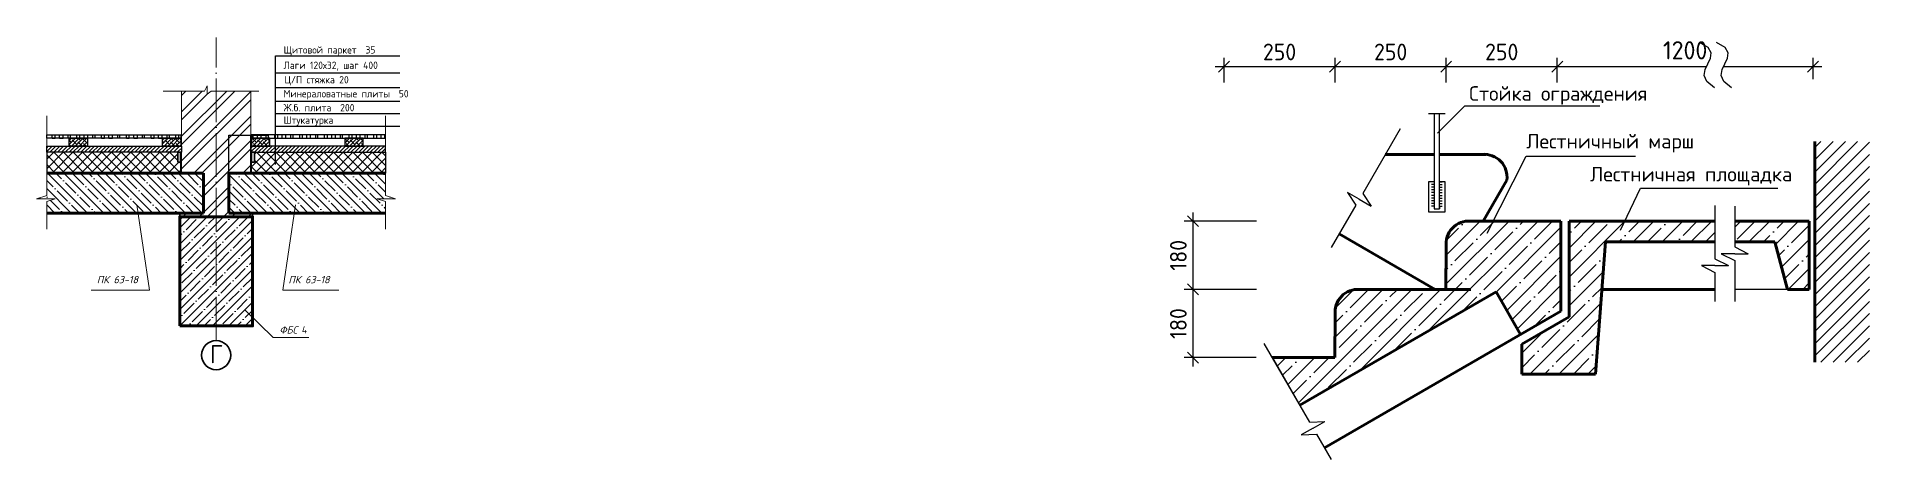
# Model space of a CAD drawing. Header units: inches. Extents: x -2431 to 214825, y 3 to 92804.
# Drawn here: x 131584 to 181931, y 81188 to 92804 of the extents above; entities that cross this region are included whole.
import ezdxf
from ezdxf.enums import TextEntityAlignment as Align

# ---------------------------------------------------------------- set-up
doc = ezdxf.new("R2010")
doc.units = ezdxf.units.IN
doc.header["$MEASUREMENT"] = 0
doc.linetypes.add('ACAD_ISO04W100', pattern=[30, 24, -3, 0, -3])
doc.layers.add('ВЫНОСКИ_Р_СТ', color=130, linetype='Continuous')
doc.layers.add('Фундамент', color=30, linetype='Continuous')
doc.layers.add('ОСНОВНЫЕ', color=7, linetype='Continuous', lineweight=50)
doc.styles.add('2', font='isocpeui.ttf', dxfattribs={"height": 2})
doc.styles.add('Arial_1', font='arial.ttf', dxfattribs={"height": 250})
doc.styles.add('GOST-2.304_Type-B', font='GOST_Common.ttf')
doc.dimstyles.new('Диагональ_-_2_5_мм_Arial', dxfattribs={"dimscale": 304.8, "dimtxt": 255.06485, "dimasz": 0.984252, "dimexe": 0.787402, "dimexo": 0.492126, "dimgap": 0.574147, "dimtad": 1, "dimdec": 0, "dimzin": 0, "dimdsep": 46, "dimtxsty": 'Arial_1', "dimblk1": 'OBLIQUE', "dimblk2": 'OBLIQUE', "dimsah": 1, "dimcen": 0.09, "dimdle": 0.787402, "dimazin": 0, "dimtfac": 1, "dimtdec": 4, "dimtix": 1, "dimtmove": 0, "dimatfit": 3, "dimfxl": 1, "dimtvp": 1, "dimtfill": 1, "dimtolj": 1, "dimtzin": 0, "dimarcsym": 2})
doc.dimstyles.new('Узлы 0.5', dxfattribs={"dimtxt": 2.5, "dimasz": 2.25, "dimexe": 1.25, "dimexo": 0.625, "dimtad": 1, "dimdec": 0, "dimlfac": 20, "dimtxsty": '2', "dimblk": 'OBLIQUE', "dimcen": 2.5, "dimadec": 0, "dimazin": 0, "dimtfac": 1, "dimtdec": 0, "dimtmove": 0, "dimatfit": 3, "dimldrblk": 'OBLIQUE', "dimfxl": 1.25, "dimarcsym": 0})

msp = doc.modelspace()

# ---------------------------------------------------------------- texts
at = {"color": 7, "lineweight": 13, "char_height": 400, "attachment_point": 1, "line_spacing_factor": 1.5, "style": 'GOST-2.304_Type-B'}
for s, insert, width in [('{\\fISOCPEUR|b0|i0|c204|p34;Стойка ограждения}', (170938.59964, 91442.3352), 5730.0318169), ('{\\fISOCPEUR|b0|i0|c204|p34;Лестничный марш}', (172506.83694, 90130.41295), 6322.3496397), ('{\\fISOCPEUR|b0|i0|c204|p34;Лестничная площадка}', (174258.60952, 89225.01739), 5656.5610996)]:
    msp.add_mtext(s, dxfattribs=dict(at, insert=insert, width=width))
at = {"lineweight": 13, "char_height": 200, "style": 'GOST-2.304_Type-B'}
for s, insert, width, attachment_point in [('{\\fISOCPEUR|b0|i1|c204|p34;ПК 63-18}', (133238.31665, 86227.11894), 2649.8338867, 1), ('{\\fISOCPEUR|b0|i1|c204|p34;ПК 63-18}', (138501.19286, 86227.11894), 2649.8338867, 1), ('{\\fISOCPEUR|b0|i1|c204|p34;ФБС} 4', (139013.80143, 84845.08864), 909.5202101, 3)]:
    msp.add_mtext(s, dxfattribs=dict(at, insert=insert, width=width, attachment_point=attachment_point))
at = {"lineweight": 30, "insert": (136343.11122, 84328.87187), "char_height": 500, "width": 408.7660836, "attachment_point": 1, "style": 'GOST-2.304_Type-B'}
msp.add_mtext('Г', dxfattribs=at)
at = {"layer": 'ВЫНОСКИ_Р_СТ', "color": 0, "style": 'GOST-2.304_Type-B'}
for s, p in [('Щитовой паркет  35', (138367.81147, 92279.90855)), ('Лаги 120х32, шаг 400', (138367.81147, 91856.72538)), ('Ц/П стяжка 20', (138391.21414, 91460.37976)), ('Минераловатные плиты  50', (138367.81147, 91075.54947)), ('Ж.б. плита  200', (138367.81147, 90692.62691)), ('Штукатурка', (138367.81147, 90350.40428))]:
    msp.add_text(s, height=200, dxfattribs=at).set_placement(p, align=Align.BOTTOM_LEFT)

# ---------------------------------------------------------------- blocks, each defined once
blk = doc.blocks.new('_Oblique')
at = {"color": 0, "linetype": 'ByBlock', "lineweight": -2}
blk.add_line((-0.5, -0.5), (0.5, 0.5), dxfattribs=at)
blk = doc.blocks.new('*D338')
at = {"color": 0, "lineweight": -2, "transparency": 16777216}
for p, q in [((163352, 83743), (163352, 86098)), ((165099, 85858), (163112, 85858)), ((165082, 83983), (163112, 83983))]:
    blk.add_line(p, q, dxfattribs=at)
at = {"layer": 'Defpoints', "color": 0, "transparency": 16777216}
for p in [(163352, 85858), (165249, 85858), (165232, 83983)]:
    blk.add_point(p, dxfattribs=at)
at = {"color": 0, "lineweight": -2, "transparency": 16777216, "xscale": 299.9999999999999, "yscale": 299.9999999999999, "zscale": 299.9999999999999}
for p, rotation in [((163352, 85858), 90), ((163352, 83983), 270)]:
    blk.add_blockref('_Oblique', p, dxfattribs=dict(at, rotation=rotation))
at = {"color": 0, "transparency": 16777216, "insert": (162948, 84920), "char_height": 457.2, "width": 922.94, "attachment_point": 5, "rotation": 90, "style": 'GOST-2.304_Type-B', "bg_fill": 3, "box_fill_scale": 1.25, "bg_fill_color": 256, "bg_fill_true_color": 13158600, "bg_fill_transparency": 0}
blk.add_mtext('\\A1;180', dxfattribs=at)
blk = doc.blocks.new('*D339')
at = {"color": 0, "lineweight": -2, "transparency": 16777216}
for p, q in [((165099, 87733), (163112, 87733)), ((163352, 85618), (163352, 87973)), ((165082, 85858), (163112, 85858))]:
    blk.add_line(p, q, dxfattribs=at)
at = {"layer": 'Defpoints', "color": 0, "transparency": 16777216}
for p in [(163352, 87733), (165249, 87733), (165232, 85858)]:
    blk.add_point(p, dxfattribs=at)
at = {"color": 0, "lineweight": -2, "transparency": 16777216, "xscale": 299.9999999999999, "yscale": 299.9999999999999, "zscale": 299.9999999999999}
for p, rotation in [((163352, 87733), 90), ((163352, 85858), 270)]:
    blk.add_blockref('_Oblique', p, dxfattribs=dict(at, rotation=rotation))
at = {"color": 0, "transparency": 16777216, "insert": (162948, 86795), "char_height": 457.2, "width": 922.94, "attachment_point": 5, "rotation": 90, "style": 'GOST-2.304_Type-B', "bg_fill": 3, "box_fill_scale": 1.25, "bg_fill_color": 256, "bg_fill_true_color": 13158600, "bg_fill_transparency": 0}
blk.add_mtext('\\A1;180', dxfattribs=at)
blk = doc.blocks.new('*D340')
at = {"color": 0, "lineweight": -2, "transparency": 16777216}
for p, q in [((167255, 91544), (167255, 92219)), ((170307, 91640), (170307, 92219)), ((167015, 91979), (170547, 91979))]:
    blk.add_line(p, q, dxfattribs=at)
at = {"layer": 'Defpoints', "color": 0, "transparency": 16777216}
for p in [(170307, 91979), (167255, 91394), (170307, 91490)]:
    blk.add_point(p, dxfattribs=at)
at = {"color": 0, "lineweight": -2, "transparency": 16777216, "xscale": 299.9999999999999, "yscale": 299.9999999999999, "zscale": 299.9999999999999, "rotation": 180}
blk.add_blockref('_Oblique', (167255, 91979), dxfattribs=at)
at = {"color": 0, "lineweight": -2, "transparency": 16777216, "xscale": 299.9999999999999, "yscale": 299.9999999999999, "zscale": 299.9999999999999}
blk.add_blockref('_Oblique', (170307, 91979), dxfattribs=at)
at = {"color": 0, "transparency": 16777216, "insert": (168781, 92383), "char_height": 457.2, "width": 922.94, "attachment_point": 5, "style": 'GOST-2.304_Type-B', "bg_fill": 3, "box_fill_scale": 1.25, "bg_fill_color": 256, "bg_fill_true_color": 13158600, "bg_fill_transparency": 0}
blk.add_mtext('\\A1;250', dxfattribs=at)
blk = doc.blocks.new('*D341')
at = {"color": 0, "lineweight": -2, "transparency": 16777216}
for p, q in [((164204, 91544), (164204, 92219)), ((167255, 91640), (167255, 92219)), ((163964, 91979), (167495, 91979))]:
    blk.add_line(p, q, dxfattribs=at)
at = {"layer": 'Defpoints', "color": 0, "transparency": 16777216}
for p in [(167255, 91979), (164204, 91394), (167255, 91490)]:
    blk.add_point(p, dxfattribs=at)
at = {"color": 0, "lineweight": -2, "transparency": 16777216, "xscale": 299.9999999999999, "yscale": 299.9999999999999, "zscale": 299.9999999999999, "rotation": 180}
blk.add_blockref('_Oblique', (164204, 91979), dxfattribs=at)
at = {"color": 0, "lineweight": -2, "transparency": 16777216, "xscale": 299.9999999999999, "yscale": 299.9999999999999, "zscale": 299.9999999999999}
blk.add_blockref('_Oblique', (167255, 91979), dxfattribs=at)
at = {"color": 0, "transparency": 16777216, "insert": (165729, 92383), "char_height": 457.2, "width": 922.94, "attachment_point": 5, "style": 'GOST-2.304_Type-B', "bg_fill": 3, "box_fill_scale": 1.25, "bg_fill_color": 256, "bg_fill_true_color": 13158600, "bg_fill_transparency": 0}
blk.add_mtext('\\A1;250', dxfattribs=at)
blk = doc.blocks.new('*D342')
at = {"color": 0, "lineweight": -2, "transparency": 16777216}
for p, q in [((170307, 91544), (170307, 92219)), ((173358, 91640), (173358, 92219)), ((170067, 91979), (173598, 91979))]:
    blk.add_line(p, q, dxfattribs=at)
at = {"layer": 'Defpoints', "color": 0, "transparency": 16777216}
for p in [(173358, 91979), (170307, 91394), (173358, 91490)]:
    blk.add_point(p, dxfattribs=at)
at = {"color": 0, "lineweight": -2, "transparency": 16777216, "xscale": 299.9999999999999, "yscale": 299.9999999999999, "zscale": 299.9999999999999, "rotation": 180}
blk.add_blockref('_Oblique', (170307, 91979), dxfattribs=at)
at = {"color": 0, "lineweight": -2, "transparency": 16777216, "xscale": 299.9999999999999, "yscale": 299.9999999999999, "zscale": 299.9999999999999}
blk.add_blockref('_Oblique', (173358, 91979), dxfattribs=at)
at = {"color": 0, "transparency": 16777216, "insert": (171832, 92383), "char_height": 457.2, "width": 922.94, "attachment_point": 5, "style": 'GOST-2.304_Type-B', "bg_fill": 3, "box_fill_scale": 1.25, "bg_fill_color": 256, "bg_fill_true_color": 13158600, "bg_fill_transparency": 0}
blk.add_mtext('\\A1;250', dxfattribs=at)
blk = doc.blocks.new('*D343')
at = {"color": 0, "lineweight": -2, "transparency": 16777216}
for p, q in [((136864, 89056), (136864, 90099)), ((136864, 90098), (137464, 90098)), ((137464, 89056), (137464, 90099)), ((137464, 90098), (137929, 90098))]:
    blk.add_line(p, q, dxfattribs=at)
at = {"layer": 'Defpoints', "color": 0, "transparency": 16777216}
for p in [(136864, 90098), (136864, 89055), (137464, 89055)]:
    blk.add_point(p, dxfattribs=at)
at = {"color": 0, "lineweight": -2, "transparency": 16777216, "xscale": 2.25, "yscale": 2.25, "zscale": 2.25, "rotation": 180}
blk.add_blockref('_Oblique', (136864, 90098), dxfattribs=at)
at = {"color": 0, "lineweight": -2, "transparency": 16777216, "xscale": 2.25, "yscale": 2.25, "zscale": 2.25}
blk.add_blockref('_Oblique', (137464, 90098), dxfattribs=at)
at = {"color": 0, "lineweight": 13, "transparency": 16777216, "insert": (137925, 90100), "char_height": 2, "attachment_point": 5, "style": '2'}
blk.add_mtext('12000', dxfattribs=at)

# ---------------------------------------------------------------- dimensions: what is measured, and where the dimension line sits
dim = msp.add_linear_dim(base=(170306.51867, 91979.36451), p1=(167255.03155, 91394.36451), p2=(170306.51867, 91489.86451), text='250', dimstyle='Диагональ_-_2_5_мм_Arial', override={"dimtxt": 1.5, "dimpost": '<>', "dimtxsty": 'GOST-2.304_Type-B', "dimfxl": 1975})
dim.commit()
dim.dimension.update_dxf_attribs({"geometry": '*D340', "text_midpoint": (168780.77511, 92382.96451)})
at = {"lineweight": 13}
dim = msp.add_linear_dim(base=(136864.218, 90097.88353), p1=(137464.218, 89055.3865), p2=(136864.218, 89055.3865), angle=180, dimstyle='Узлы 0.5', dxfattribs=at)
dim.commit()
dim.dimension.update_dxf_attribs({"geometry": '*D343', "text_midpoint": (137924.89982, 90097.88353), "dimtype": 160})

# ---------------------------------------------------------------- hatches: boundary and pattern name
at = {"lineweight": 13}
h = msp.add_hatch(dxfattribs=at)
h.set_pattern_fill('ANSI32', color=256, scale=50, style=0)
h.set_pattern_definition([(45, (65304.4, 74362.84), (-336.7596, 336.7596), []), (45, (65528.9, 74362.84), (-336.7596, 336.7596), [])])
h.paths.add_polyline_path([(137464.218, 91308.48694), (136514.218, 91308.48694), (136514.218, 87855.3865), (137514.218, 87855.3865), (137514.218, 87955.3865), (136864.218, 87955.3865), (136864.218, 89055.3865), (137464.218, 89055.3865)])
h.paths.add_polyline_path([(136514.218, 91308.48694), (136375.97651, 91308.48694), (136267.46797, 91219.64817), (136267.46797, 91450.37183), (136191.8519, 91308.48694), (135564.218, 91308.48694), (135564.218, 89055.3865), (136164.218, 89055.3865), (136164.218, 87955.3865), (135514.218, 87955.3865), (135514.218, 87855.3865), (136514.218, 87855.3865)])
h = msp.add_hatch()
h.set_pattern_fill('ANSI31', color=256, scale=75, style=0)
h.set_pattern_definition([(45, (131898.23, 63446.45), (-168.3798, 168.3798), [])])
h.paths.add_polyline_path([(181931.40216, 89921.50673), (180431.40216, 89921.50673), (180431.40216, 83858.10265), (181931.40216, 83858.10265)])
h = msp.add_hatch(dxfattribs=at)
h.set_pattern_fill('ANSI35,_O', color=256, scale=50, angle=90)
h.set_pattern_definition([(135, (65304.38, 74362.84), (-224.5064, -224.5064), []), (135, (65304.38, 74587.34), (-224.5064, -224.5064), [396.875, -79.375, 0, -79.375])])
h.paths.add_polyline_path([(136164.218, 89055.3865), (131859.54525, 89055.3865), (131859.54525, 88440.17361), (131584.30458, 88348.99053), (132092.86645, 88348.99053), (131859.54525, 88271.69475), (131859.54525, 87955.3865), (136164.218, 87955.3865)])
h.paths.add_polyline_path([(141168.89075, 89055.3865), (136864.218, 89055.3865), (136864.218, 87955.3865), (141168.89075, 87955.3865), (141168.89075, 88271.69475), (140935.56956, 88348.99053), (141444.13143, 88348.99053), (141168.89075, 88440.17361)])
h = msp.add_hatch(dxfattribs=at)
h.set_pattern_fill('ANSI35', color=256, scale=50, style=0)
h.set_pattern_definition([(45, (65304.38, 74362.84), (-224.5064, 224.5064), []), (45, (65528.9, 74362.84), (-224.5064, 224.5064), [396.875, -79.375, 0, -79.375])])
h.paths.add_polyline_path([(136514.218, 87855.3865), (135514.218, 87855.3865), (135514.218, 84855.3865), (136514.218, 84855.3865)])
h.paths.add_polyline_path([(137514.218, 87855.3865), (136514.218, 87855.3865), (136514.218, 84855.3865), (137514.218, 84855.3865)])
at = {"ltscale": 0.3}
h = msp.add_hatch(dxfattribs=at)
h.set_pattern_fill('ANSI35', color=256, scale=2250, style=0)
h.set_pattern_definition([(45, (259842.13, 60989.47), (-397.7476, 397.7476), []), (45, (260239.9, 60989.47), (-397.7476, 397.7476), [703.125, -140.625, 0, -140.625])])
edge = h.paths.add_edge_path()
edge.add_line((171677.33628, 85789.56148), (172352.33628, 84620.42718))
edge.add_line((172352.33628, 84620.42718), (173456.51867, 85257.92718))
edge.add_line((173456.51867, 85257.92718), (173456.51867, 87732.92718))
edge.add_line((173456.51867, 87732.92718), (170981.51867, 87732.92718))
edge.add_arc((170929.09839, 87107.38042), 627.73931, 85.209854706, 187.351118712)
edge.add_line((170306.51867, 87027.06148), (170298.53204, 85862.6116))
edge.add_line((170298.53204, 85862.6116), (170006.51867, 85857.92718))
edge.add_line((170006.51867, 85857.92718), (167827.54572, 85857.92718))
edge.add_arc((167879.96591, 85232.38041), 627.73931, 94.790136597, 187.351109069)
edge.add_line((167257.38617, 85152.06158), (167249.53098, 83987.53334))
edge.add_line((167249.53098, 83987.53334), (165532.38623, 83982.92718))
edge.add_line((165532.38623, 83982.92718), (166286.32815, 82677.06148))
edge.add_line((166286.32815, 82677.06148), (171677.33628, 85789.56148))
h.paths.add_polyline_path([(173681.51867, 87732.92718), (173681.51867, 85107.92718), (172382.48057, 84357.92718), (172382.48057, 83532.92718), (174407.48057, 83532.92718), (174682.11296, 87161.92705), (177690.97874, 87161.92705), (177690.97874, 87732.92718)])
h.paths.add_polyline_path([(178231.87468, 87732.92718), (178231.87468, 87161.92705), (179332.11296, 87161.92705), (179681.51867, 85857.92718), (180281.51867, 85857.92718), (180281.51867, 87732.92718)])
at = {"layer": 'Фундамент'}
h = msp.add_hatch(dxfattribs=at)
h.set_pattern_fill('AR-RSHKE', color=256, scale=20)
h.paths.add_polyline_path([(131861.01938, 90105.47515), (135540.69213, 90105.47515), (135540.69213, 90010.01339), (131861.01938, 90010.01339)])
h.paths.add_polyline_path([(135109.29971, 90097.20853), (135101.32849, 90097.20853), (135101.32849, 90102.00853), (135109.29971, 90102.00853)], flags=24)
h = msp.add_hatch(dxfattribs=at)
h.set_pattern_fill('ANSI31', color=256, scale=600)
h.paths.add_polyline_path([(131861.01938, 89793.52099), (135540.69213, 89793.52099), (135540.69213, 89625.3865), (131861.01938, 89625.3865)])
h = msp.add_hatch(dxfattribs=at)
h.set_pattern_fill('ANSI37', color=256, scale=1500)
h.paths.add_polyline_path([(131861.01938, 89625.3865), (135460.69213, 89625.3865), (135460.69213, 89355.3865), (135540.69213, 89355.3865), (135540.69213, 89055.3865), (131861.01938, 89055.3865)])
h = msp.add_hatch(dxfattribs=at)
h.set_pattern_fill('ANSI38', color=256, scale=600)
h.paths.add_polyline_path([(135038.87204, 90010.01339), (135540.69213, 90010.01339), (135540.69213, 89793.52099), (135038.87204, 89793.52099)])
h.paths.add_polyline_path([(132477.77201, 90010.01339), (132979.59211, 90010.01339), (132979.59211, 89793.52099), (132477.77201, 89793.52099)])
h = msp.add_hatch(dxfattribs=at)
h.set_pattern_fill('AR-RSHKE', color=256, scale=20)
h.paths.add_polyline_path([(141168.89075, 90105.47515), (137489.218, 90105.47515), (137489.218, 90010.01339), (141168.89075, 90010.01339)])
h.paths.add_polyline_path([(137920.61043, 90097.20853), (137928.58164, 90097.20853), (137928.58164, 90102.00853), (137920.61043, 90102.00853)], flags=24)
h = msp.add_hatch(dxfattribs=at)
h.set_pattern_fill('ANSI38', color=256, scale=600)
h.paths.add_polyline_path([(137991.03809, 90010.01339), (137489.218, 90010.01339), (137489.218, 89793.52099), (137991.03809, 89793.52099)])
h.paths.add_polyline_path([(140552.13812, 90010.01339), (140050.31803, 90010.01339), (140050.31803, 89793.52099), (140552.13812, 89793.52099)])
h = msp.add_hatch(dxfattribs=at)
h.set_pattern_fill('ANSI31', color=256, scale=600)
h.paths.add_polyline_path([(141168.89075, 89793.52099), (137489.218, 89793.52099), (137489.218, 89625.3865), (141168.89075, 89625.3865)])
h = msp.add_hatch(dxfattribs=at)
h.set_pattern_fill('ANSI37', color=256, scale=1500)
h.paths.add_polyline_path([(141168.89075, 89625.3865), (137569.218, 89625.3865), (137569.218, 89355.3865), (137489.218, 89355.3865), (137489.218, 89055.3865), (141168.89075, 89055.3865)])

# ---------------------------------------------------------------- linework, layer by layer
at = {"linetype": 'ACAD_ISO04W100', "lineweight": 13, "ltscale": 50}
msp.add_line((136514.218, 84452.49006), (136514.218, 92782.42213), dxfattribs=at)
for p, q in [((180384.99991, 91639.86451), (180384.99991, 92219.36451)), ((177926.49991, 91979.36451), (180624.99991, 91979.36451)), ((169824.96991, 90693.13684), (170274.96991, 90693.13684)), ((169974.96991, 90693.13684), (169974.96991, 88068.13684)), ((170065.5142, 90147.56506), (170820.37733, 90901.43388)), ((170124.96991, 88068.13684), (170124.96991, 90693.13684)), ((170820.37733, 90901.43388), (174523.90512, 90901.43388)), ((169038.13204, 90272.31825), (168013.11767, 88496.94129)), ((171430.9541, 87399.5476), (172506.83694, 89520.15963)), ((172506.83694, 89520.15963), (175506.0411, 89520.15963)), ((169974.96991, 88818.13684), (169824.96991, 88818.13684)), ((169824.96991, 88818.13684), (169824.96991, 87993.13684)), ((169974.96991, 88743.13684), (169899.96991, 88743.13684)), ((169974.96991, 88668.13684), (169899.96991, 88668.13684)), ((170274.96991, 88818.13684), (170124.96991, 88818.13684)), ((170124.96991, 88818.13684), (170199.96991, 88818.13684)), ((170124.96991, 88743.13684), (170199.96991, 88743.13684)), ((170124.96991, 88668.13684), (170199.96991, 88668.13684)), ((170274.96991, 87993.13684), (170274.96991, 88818.13684)), ((175091.94169, 87485.26997), (175645.74001, 88639.15082)), ((175645.74001, 88639.15082), (179414.93786, 88639.15082)), ((167825.61767, 88172.18177), (167144.87426, 87008.57654)), ((167594.60815, 88522.06153), (167825.61767, 88172.18177)), ((167919.36767, 88334.56153), (167594.60815, 88522.06153)), ((167919.36767, 88334.56153), (168244.1272, 88147.06153)), ((168013.11767, 88496.94129), (168244.1272, 88147.06153)), ((169974.96991, 88593.13684), (169899.96991, 88593.13684)), ((169974.96991, 88518.13684), (169899.96991, 88518.13684)), ((169974.96991, 88443.13684), (169899.96991, 88443.13684)), ((169974.96991, 88368.13684), (169899.96991, 88368.13684)), ((169974.96991, 88293.13684), (169899.96991, 88293.13684)), ((169974.96991, 88218.13684), (169899.96991, 88218.13684)), ((169974.96991, 88143.13684), (169899.96991, 88143.13684)), ((170124.96991, 88593.13684), (170199.96991, 88593.13684)), ((170124.96991, 88518.13684), (170199.96991, 88518.13684)), ((170124.96991, 88443.13684), (170199.96991, 88443.13684)), ((170124.96991, 88368.13684), (170199.96991, 88368.13684)), ((170124.96991, 88293.13684), (170199.96991, 88293.13684)), ((170124.96991, 88218.13684), (170199.96991, 88218.13684)), ((170124.96991, 88143.13684), (170124.96991, 88068.13684)), ((170124.96991, 88143.13684), (170199.96991, 88143.13684)), ((177690.97874, 88160.88927), (177690.97874, 86701.59948)), ((178231.87468, 88149.43111), (178231.87468, 87024.43111)), ((169824.96991, 87993.13684), (170274.96991, 87993.13684)), ((169974.96991, 88068.13684), (170124.96991, 88068.13684)), ((173456.51867, 87732.92718), (173456.51867, 85257.92718)), ((177690.97874, 87732.92718), (177690.97874, 87161.92705)), ((178231.87468, 87732.92718), (178231.87468, 87161.92705)), ((174583.42996, 85857.92718), (174682.11296, 87161.92705)), ((177690.97874, 86701.59948), (178065.97874, 86514.09948)), ((178231.87468, 86836.93111), (177856.87468, 86836.93111)), ((177856.87468, 86836.93111), (178231.87468, 86649.43111)), ((178231.87468, 87024.43111), (178606.87468, 86836.93111)), ((178231.87468, 86836.93111), (178606.87468, 86836.93111)), ((178231.87468, 86649.43111), (178231.87468, 85524.43111)), ((177690.97874, 86514.09948), (177315.97874, 86514.09948)), ((177315.97874, 86514.09948), (177690.97874, 86326.59948)), ((177690.97874, 86514.09948), (178065.97874, 86514.09948)), ((177690.97874, 86326.59948), (177690.97874, 85524.43111)), ((170298.49991, 85857.92718), (170006.51867, 85857.92718)), ((172352.33628, 84620.42718), (171677.33628, 85789.56148)), ((179681.51867, 85857.92718), (178231.87468, 85857.92718)), ((180281.51867, 85857.92718), (179681.51867, 85857.92718)), ((172352.33628, 84620.42718), (173456.51867, 85257.92718)), ((166557.40059, 82207.55023), (165310.28195, 84367.62307)), ((165532.38623, 83982.92718), (166286.32815, 82677.06148)), ((166557.40059, 82207.55023), (166975.91012, 82232.67046)), ((166651.15059, 82045.17046), (166975.91012, 82232.67046)), ((166651.15059, 82045.17046), (166326.39107, 81857.67046)), ((166326.39107, 81857.67046), (166744.90059, 81882.7907)), ((166744.90059, 81882.7907), (167145.98478, 81188.09251))]:
    msp.add_line(p, q)
at = {"lineweight": 13}
for p, q in [((135061.8064, 91308.48694), (136191.8519, 91308.48694)), ((135564.218, 89055.3865), (135564.218, 91308.48694)), ((136191.8519, 91308.48694), (136267.46797, 91450.37183)), ((136267.46797, 91450.37183), (136267.46797, 91219.64817)), ((136267.46797, 91219.64817), (136375.97651, 91308.48694)), ((136375.97651, 91308.48694), (137690.86168, 91308.48694)), ((137464.218, 89055.3865), (137464.218, 91308.48694)), ((131859.54525, 90630.59316), (131859.54525, 88440.17361)), ((141168.89075, 90630.59316), (141168.89075, 88440.17361)), ((131859.54525, 88440.17361), (131584.30458, 88348.99053)), ((131584.30458, 88348.99053), (132092.86645, 88348.99053)), ((132092.86645, 88348.99053), (131859.54525, 88271.69475)), ((131859.54525, 88271.69475), (131859.54525, 87514.05222)), ((134682.41732, 85841.79923), (134334.14329, 88183.95192)), ((138346.01869, 85841.79923), (138694.29272, 88183.95192)), ((141444.13143, 88348.99053), (140935.56956, 88348.99053)), ((140935.56956, 88348.99053), (141168.89075, 88271.69475)), ((141168.89075, 88440.17361), (141444.13143, 88348.99053)), ((141168.89075, 88271.69475), (141168.89075, 87514.05222)), ((134682.41732, 85841.79923), (133083.14248, 85841.79923)), ((138346.01869, 85841.79923), (139886.23673, 85841.79923)), ((137304.75291, 85297.83435), (138078.96609, 84535.34297)), ((138078.96609, 84535.34297), (139064.74366, 84535.34297))]:
    msp.add_line(p, q, dxfattribs=at)
at = {"lineweight": 50}
for p, q in [((136164.218, 89055.3865), (131859.54525, 89055.3865)), ((136164.218, 87955.3865), (136164.218, 89055.3865)), ((136864.218, 87955.3865), (136864.218, 89055.3865)), ((136864.218, 89055.3865), (141168.89075, 89055.3865)), ((131859.54525, 87955.3865), (136164.218, 87955.3865)), ((141168.89075, 87955.3865), (136864.218, 87955.3865))]:
    msp.add_line(p, q, dxfattribs=at)
at = {"lineweight": 30}
for p, q in [((135514.218, 87855.3865), (135514.218, 87955.3865)), ((137514.218, 87855.3865), (137514.218, 87955.3865))]:
    msp.add_line(p, q, dxfattribs=at)
msp.add_lwpolyline([(178147.06022, 91400.43165), (177929.61246, 91571.57569), (177860.22818, 91738.28711), (177888.59586, 91900.51612), (177964.40397, 92058.2129), (178037.34098, 92211.32764), (178057.09537, 92359.81055), (177973.35563, 92503.61182), (177735.81022, 92642.68165)])
for points in [[(135459.218, 89355.3865), (135539.218, 89355.3865), (135539.218, 89625.3865), (135459.218, 89625.3865)], [(137569.218, 89355.3865), (137489.218, 89355.3865), (137489.218, 89625.3865), (137569.218, 89625.3865)]]:
    msp.add_lwpolyline(points, close=True, dxfattribs=at)
at = {"lineweight": 50}
msp.add_lwpolyline([(135514.218, 84855.3865), (137514.218, 84855.3865), (137514.218, 87855.3865), (135514.218, 87855.3865)], close=True, dxfattribs=at)
at = {"lineweight": 30}
msp.add_circle((136514.218, 84052.49006), 400, dxfattribs=at)
at = {"layer": 'ВЫНОСКИ_Р_СТ', "color": 0}
for p, q in [((138143.17147, 89288.23295), (138143.17147, 92279.90855)), ((138143.17147, 92279.90855), (141559.16236, 92279.90855)), ((138143.17147, 91807.43751), (141559.16236, 91807.43751)), ((138143.17147, 91402.61427), (141559.16236, 91402.61427)), ((138143.17147, 91029.75083), (141559.16236, 91029.75083)), ((138143.17147, 90694.17337), (141559.16236, 90694.17337)), ((138143.17147, 90347.94301), (141559.16236, 90347.94301))]:
    msp.add_line(p, q, dxfattribs=at)
at = {"layer": 'ОСНОВНЫЕ'}
for p, q in [((180431.40216, 89921.50673), (180431.40216, 83858.10265)), ((168631.57271, 89568.13684), (169974.96991, 89568.13684)), ((170124.96991, 89568.13684), (171403.94286, 89568.13684)), ((171322.07532, 87732.92718), (171974.10235, 88862.27114)), ((173456.51867, 87732.92718), (170981.51867, 87732.92718)), ((173456.51867, 85257.92718), (173456.51867, 87732.92718)), ((173681.51867, 87732.92718), (173681.51867, 85107.92718)), ((177690.97874, 87732.92718), (173681.51867, 87732.92718)), ((180281.51867, 87732.92718), (178231.87468, 87732.92718)), ((180281.51867, 87732.92718), (180281.51867, 85857.92718)), ((170006.51867, 85857.92718), (167364.19876, 87383.4713)), ((174682.11296, 87161.92705), (174407.48057, 83532.92718)), ((177690.97874, 87161.92705), (174682.11296, 87161.92705)), ((179332.11296, 87161.92705), (178231.87468, 87161.92705)), ((179681.51867, 85857.92718), (179332.11296, 87161.92705)), ((170298.49991, 85857.92718), (170306.51867, 87027.06148)), ((171677.33628, 85789.56148), (166286.32815, 82677.06148)), ((170981.51867, 85857.92718), (167827.54572, 85857.92718)), ((171677.33628, 85789.56148), (172352.33628, 84620.42718)), ((177690.97874, 85857.92718), (174583.42996, 85857.92718)), ((179681.51867, 85857.92718), (180281.51867, 85857.92718)), ((173456.51867, 85257.92718), (166961.32815, 81507.92718)), ((167249.49991, 83982.92718), (167257.38623, 85152.06148)), ((173681.51867, 85107.92718), (172382.48057, 84357.92718)), ((172382.48057, 84357.92718), (172382.48057, 83532.92718)), ((165532.38623, 83982.92718), (167249.49991, 83982.92718)), ((172382.48057, 83532.92718), (174407.48057, 83532.92718))]:
    msp.add_line(p, q, dxfattribs=at)
for centre, start, end in [((171351.52268, 88942.59007), 352.648881288, 94.790145298), ((170929.09839, 87107.38042), 85.209854702, 187.351118712), ((167879.96591, 85232.38041), 85.209854702, 187.351118712)]:
    msp.add_arc(centre, 627.73931, start, end, dxfattribs=at)
at = {"layer": 'Фундамент'}
for points in [[(135540.69213, 90010.01339), (131861.01938, 90010.01339), (131861.01938, 90105.47515), (135540.69213, 90105.47515)], [(135565.69213, 89625.3865), (131861.01938, 89625.3865), (131861.01938, 89793.52099), (135565.69213, 89793.52099)], [(135540.69213, 89625.3865), (131861.01938, 89625.3865), (131861.01938, 89055.3865), (135540.69213, 89055.3865)], [(132979.59211, 89793.52099), (132477.77201, 89793.52099), (132477.77201, 90010.01339), (132979.59211, 90010.01339)], [(135540.69213, 89793.52099), (135038.87204, 89793.52099), (135038.87204, 90010.01339), (135540.69213, 90010.01339)], [(137464.218, 89625.3865), (141168.89075, 89625.3865), (141168.89075, 89793.52099), (137464.218, 89793.52099)], [(137489.218, 90010.01339), (141168.89075, 90010.01339), (141168.89075, 90105.47515), (137489.218, 90105.47515)], [(137489.218, 89793.52099), (137991.03809, 89793.52099), (137991.03809, 90010.01339), (137489.218, 90010.01339)], [(137489.218, 89625.3865), (141168.89075, 89625.3865), (141168.89075, 89055.3865), (137489.218, 89055.3865)], [(140050.31803, 89793.52099), (140552.13812, 89793.52099), (140552.13812, 90010.01339), (140050.31803, 90010.01339)]]:
    msp.add_lwpolyline(points, close=True, dxfattribs=at)
at = {"layer": 'Фундамент', "const_width": 20}
for points in [[(135515.69213, 87955.3865), (131861.01938, 87955.3865)], [(137514.218, 87955.3865), (141168.89075, 87955.3865)]]:
    msp.add_lwpolyline(points, dxfattribs=at)

# ---------------------------------------------------------------- block references
at = {"xscale": 299.9999999999999, "yscale": 299.9999999999999, "zscale": 299.9999999999999}
msp.add_blockref('_Oblique', (180384.99991, 91979.36451), dxfattribs=at)

msp.set_redraw_order([(e.dxf.handle, doc.entitydb.next_handle()) for e in msp.query("TEXT MTEXT ATTDEF DIMENSION ARC_DIMENSION")])  # texts and dimensions are drawn at this point

# ---------------------------------------------------------------- next in the draw order: dimensions: what is measured, and where the dimension line sits
for base, p1, p2, picture, middle in [((167255.03155, 91979.36451), (164203.54443, 91394.36451), (167255.03155, 91489.86451), '*D341', (165729.28799, 92382.96451)), ((173358.0058, 91979.36451), (170306.51867, 91394.36451), (173358.0058, 91489.86451), '*D342', (171832.26224, 92382.96451))]:
    dim = msp.add_linear_dim(base=base, p1=p1, p2=p2, text='250', dimstyle='Диагональ_-_2_5_мм_Arial', override={"dimtxt": 1.5, "dimpost": '<>', "dimtxsty": 'GOST-2.304_Type-B', "dimfxl": 1975})
    dim.commit()
    dim.dimension.update_dxf_attribs({"geometry": picture, "text_midpoint": middle})
dim = msp.add_linear_dim(base=(163351.6615, 85857.92718), p1=(165231.88711, 83982.92718), p2=(165248.5243, 85857.92718), angle=90, text='180', dimstyle='Диагональ_-_2_5_мм_Arial', override={"dimtxt": 1.5, "dimpost": '<>', "dimtxsty": 'GOST-2.304_Type-B', "dimfxl": 1975})
dim.commit()
dim.dimension.update_dxf_attribs({"geometry": '*D338', "text_midpoint": (162948.0615, 84920.42718)})

# ---------------------------------------------------------------- next in the draw order: linework, layer by layer
for p, q in [((173358.0058, 91544.36451), (173358.0058, 92219.36451)), ((173118.0058, 91979.36451), (177459.71225, 91979.36451))]:
    msp.add_line(p, q)

# ---------------------------------------------------------------- next in the draw order: block references
at = {"xscale": 299.9999999999999, "yscale": 299.9999999999999, "zscale": 299.9999999999999, "rotation": 180}
msp.add_blockref('_Oblique', (173358.0058, 91979.36451), dxfattribs=at)

# ---------------------------------------------------------------- next in the draw order: dimensions: what is measured, and where the dimension line sits
dim = msp.add_linear_dim(base=(163351.6615, 87732.92718), p1=(165231.88711, 85857.92718), p2=(165248.5243, 87732.92718), angle=90, text='180', dimstyle='Диагональ_-_2_5_мм_Arial', override={"dimtxt": 1.5, "dimpost": '<>', "dimtxsty": 'GOST-2.304_Type-B', "dimfxl": 1975})
dim.commit()
dim.dimension.update_dxf_attribs({"geometry": '*D339', "text_midpoint": (162948.0615, 86795.42718)})

# ---------------------------------------------------------------- next in the draw order: texts
at = {"insert": (176871.50286, 92428.86045), "char_height": 500, "width": 922.9423495, "attachment_point": 5, "style": 'GOST-2.304_Type-B', "bg_fill": 3, "box_fill_scale": 1.25, "bg_fill_color": 256, "bg_fill_true_color": 13158600, "bg_fill_transparency": 0}
msp.add_mtext('\\A1;1200', dxfattribs=at)

# ---------------------------------------------------------------- next in the draw order: linework, layer by layer
msp.add_lwpolyline([(177679.99991, 91399.86451), (177462.55216, 91571.00855), (177393.16788, 91737.71998), (177421.53556, 91899.94898), (177497.34366, 92057.64576), (177570.28067, 92210.7605), (177590.03507, 92359.24341), (177506.29532, 92503.04468), (177268.74991, 92642.11451)])

doc.saveas('drawing.dxf')
